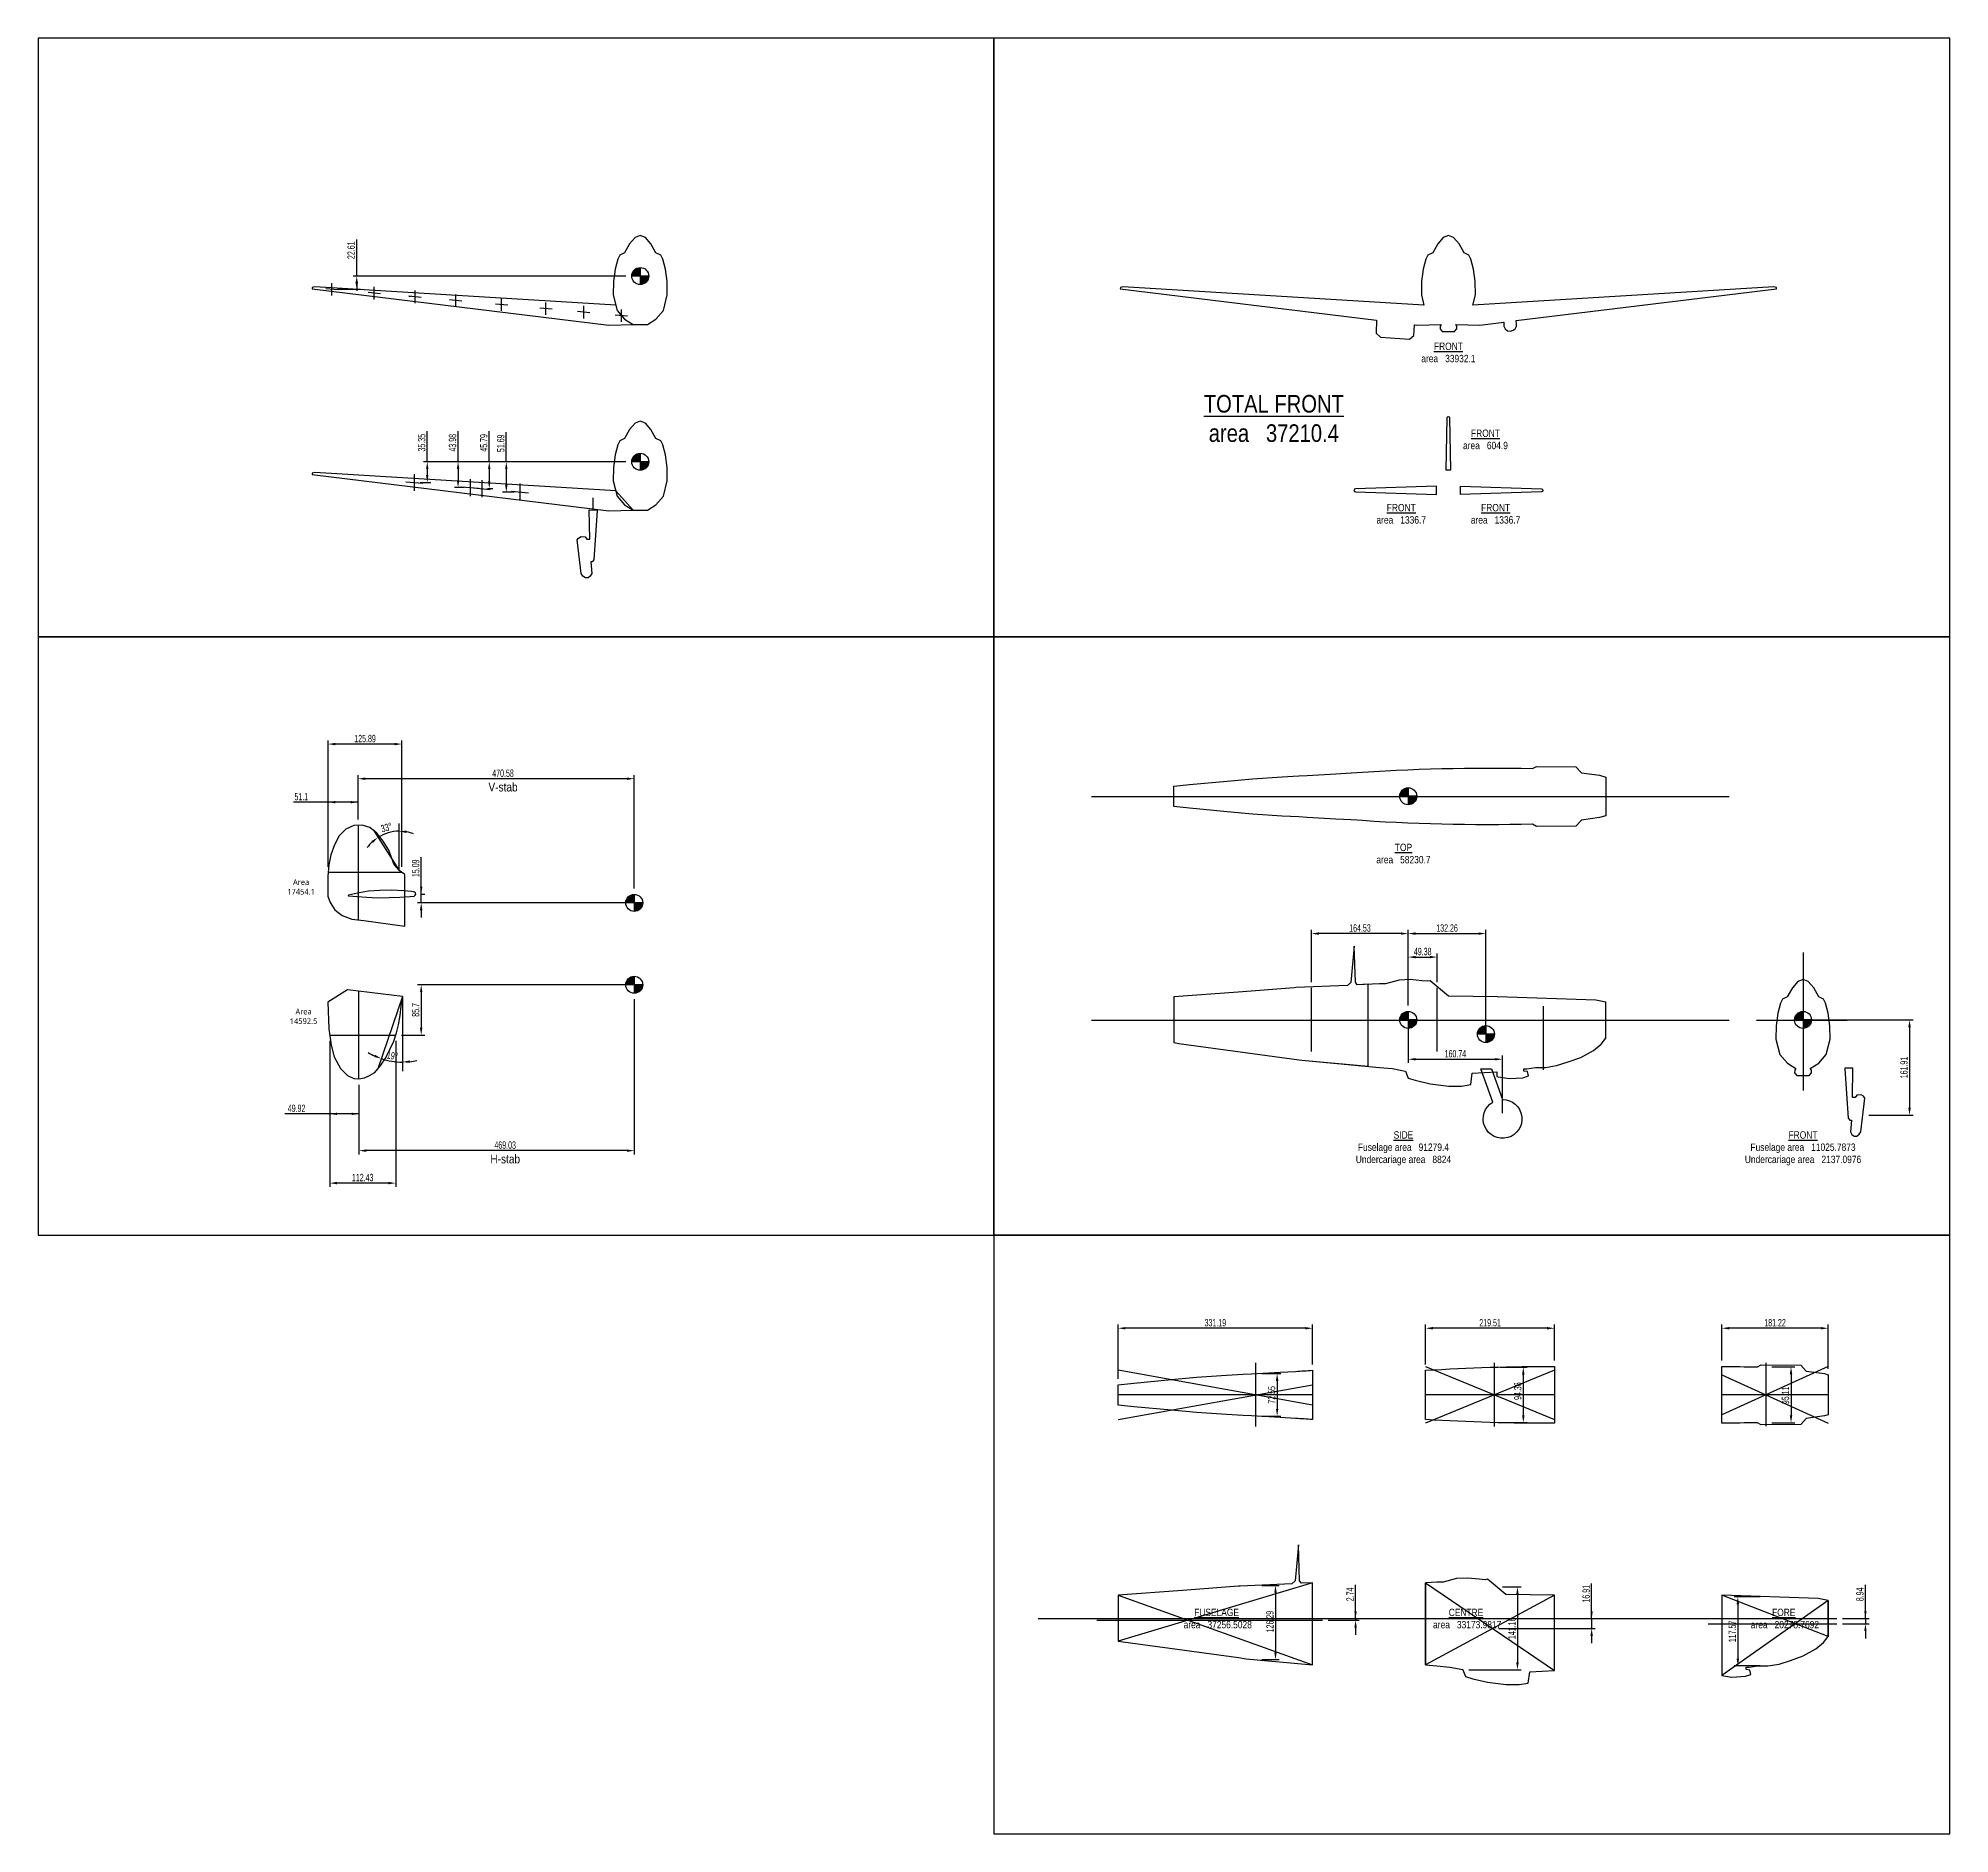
# Model space of a CAD drawing. Header units: centimetres. Extents: x -5325 to 32224, y -11540 to 14619.
# Drawn here: x 5966 to 9223, y -537 to 2521 of the extents above; entities that cross this region are included whole.
import ezdxf

# ---------------------------------------------------------------- set-up
doc = ezdxf.new("R2010")
doc.units = ezdxf.units.CM
doc.header["$PDMODE"] = 3
doc.header["$PDSIZE"] = -5
doc.layers.get('0').update_dxf_attribs({"color": 10})
doc.styles.add('SEACAD_arial_ttf', font='ARIALN.TTF')
doc.styles.get("Standard").update_dxf_attribs({"font": 'ARIALN.TTF', "width": 0.67})
doc.dimstyles.new('ISO-25', dxfattribs={"dimscale": 5, "dimtxt": 2.5, "dimasz": 2.5, "dimexe": 1.25, "dimexo": 2, "dimtad": 1, "dimdsep": 46, "dimtxsty": 'Standard', "dimcen": 2.5, "dimadec": 0, "dimazin": 0, "dimtfac": 1, "dimtmove": 0, "dimatfit": 3, "dimfxl": 1, "dimarcsym": 0})

msp = doc.modelspace()

# ---------------------------------------------------------------- texts
at = {"color": 7, "attachment_point": 5, "style": 'SEACAD_arial_ttf'}
for s, insert, char_height, width in [('{\\LFRONT\\P}area   33932.1', (8368.384, 1985.59), 12.5, 213.51501), ('{\\LTOTAL FRONT\\P}area   37210.4', (8070.93, 1872.988), 30, 309.70526), ('{\\LFRONT\\P}area   604.9', (8431.558, 1837.468), 12.5, 213.51501), ('{\\LFRONT\\P}area   1336.7', (8288.029, 1710.731), 12.5, 213.51501), ('{\\LFRONT\\P}area   1336.7', (8448.74, 1710.731), 12.5, 213.51501), ('{\\LTOP\\P\\larea   58230.7}', (8291.791, 1132.073), 12.5, 213.51501), ('{\\LSIDE\\P\\lFuselage area   91279.4\\PUndercariage area   8824}', (8291.791, 630.127), 12.5, 511.04161), ('{\\LFRONT\\P\\lFuselage area   11025.7873\\PUndercariage area   2137.0976}', (8972.542, 630.127), 12.5, 481.71071), ('{\\LFUSELAGE\\P} area   37256.5028', (7973.408, -170.847), 12.5, 213.51501), ('{\\LCENTRE\\P} area   33173.9817', (8398.404, -170.847), 12.5, 213.51501), ('{\\LFORE\\P} area   20278.7692', (8939.698, -170.847), 12.5, 213.51501)]:
    msp.add_mtext(s, dxfattribs=dict(at, insert=insert, char_height=char_height, width=width))
at = {"color": 1, "char_height": 15, "width": 156.80253, "attachment_point": 8, "style": 'SEACAD_arial_ttf'}
for s, insert in [('V-stab', (6757.672, 1237.669)), ('H-stab', (6761.44, 604.201))]:
    msp.add_mtext(s, dxfattribs=dict(at, insert=insert))
at = {"color": 5, "char_height": 7.5, "width": 58.20539, "attachment_point": 2, "style": 'SEACAD_arial_ttf'}
for s, insert in [('{\\fSegoe UI|b0|i0|c0|p0;\\H1.3x;{\\C256;Area\\P17454.1}}', (6413.689, 1088.258)), ('{\\fSegoe UI|b0|i0|c0|p0;\\H1.3x;{\\C256;Area\\P14592.5}}', (6417.877, 867.842))]:
    msp.add_mtext(s, dxfattribs=dict(at, insert=insert))

# ---------------------------------------------------------------- blocks, each defined once
blk = doc.blocks.new('*D451')
at = {"color": 0, "lineweight": -2}
for p, q in [((6734.2, 1799.4), (6734.2, 1851.3)), ((6966.9, 1799.4), (6728, 1799.4)), ((6734.2, 1786.9), (6734.2, 1766.1)), ((6731.5, 1753.6), (6740.5, 1753.6))]:
    blk.add_line(p, q, dxfattribs=at)
at = {"color": 0}
for points in [[(6736.3, 1786.9), (6732.2, 1786.9), (6734.2, 1799.4)], [(6732.2, 1766.1), (6736.3, 1766.1), (6734.2, 1753.6)]]:
    blk.add_solid(points, dxfattribs=at)
at = {"layer": 'Defpoints', "color": 0}
for p in [(6976.9, 1799.4), (6721.5, 1753.6), (6734.2, 1753.6)]:
    blk.add_point(p, dxfattribs=at)
at = {"color": 0, "insert": (6724.9, 1831.6), "char_height": 12.5, "attachment_point": 5, "rotation": 90}
blk.add_mtext('45.79', dxfattribs=at)
blk = doc.blocks.new('*D452')
at = {"color": 0, "lineweight": -2}
for p, q in [((6763.3, 1799.4), (6763.3, 1849.7)), ((6912.3, 1799.4), (6757, 1799.4)), ((6763.3, 1786.9), (6763.3, 1760.2)), ((6776.5, 1747.7), (6757, 1747.7))]:
    blk.add_line(p, q, dxfattribs=at)
at = {"color": 0}
for points in [[(6765.4, 1786.9), (6761.2, 1786.9), (6763.3, 1799.4)], [(6761.2, 1760.2), (6765.4, 1760.2), (6763.3, 1747.7)]]:
    blk.add_solid(points, dxfattribs=at)
at = {"layer": 'Defpoints', "color": 0}
for p in [(6922.3, 1799.4), (6763.3, 1747.7), (6786.5, 1747.7)]:
    blk.add_point(p, dxfattribs=at)
at = {"color": 0, "insert": (6753.9, 1830.8), "char_height": 12.5, "attachment_point": 5, "rotation": 90}
blk.add_mtext('51.69', dxfattribs=at)
blk = doc.blocks.new('*D453')
at = {"color": 0, "lineweight": -2}
for p, q in [((6681.1, 1799.4), (6681.1, 1851.7)), ((6907.3, 1799.4), (6674.9, 1799.4)), ((6681.1, 1786.9), (6681.1, 1768)), ((6691.5, 1755.5), (6674.9, 1755.5))]:
    blk.add_line(p, q, dxfattribs=at)
at = {"color": 0}
for points in [[(6683.2, 1786.9), (6679, 1786.9), (6681.1, 1799.4)], [(6679, 1768), (6683.2, 1768), (6681.1, 1755.5)]]:
    blk.add_solid(points, dxfattribs=at)
at = {"layer": 'Defpoints', "color": 0}
for p in [(6917.3, 1799.4), (6681.1, 1755.5), (6701.5, 1755.5)]:
    blk.add_point(p, dxfattribs=at)
at = {"color": 0, "insert": (6671.7, 1831.8), "char_height": 12.5, "attachment_point": 5, "rotation": 90}
blk.add_mtext('43.98', dxfattribs=at)
blk = doc.blocks.new('*D454')
at = {"color": 0, "lineweight": -2}
for p, q in [((6628.6, 1799.4), (6628.6, 1851.7)), ((6861.2, 1799.4), (6622.3, 1799.4)), ((6616.5, 1764.1), (6634.8, 1764.1)), ((6628.6, 1786.9), (6628.6, 1776.6))]:
    blk.add_line(p, q, dxfattribs=at)
at = {"color": 0}
for points in [[(6630.6, 1786.9), (6626.5, 1786.9), (6628.6, 1799.4)], [(6626.5, 1776.6), (6630.6, 1776.6), (6628.6, 1764.1)]]:
    blk.add_solid(points, dxfattribs=at)
at = {"layer": 'Defpoints', "color": 0}
for p in [(6871.2, 1799.4), (6606.5, 1764.1), (6628.6, 1764.1)]:
    blk.add_point(p, dxfattribs=at)
at = {"color": 0, "insert": (6619.2, 1831.8), "char_height": 12.5, "attachment_point": 5, "rotation": 90}
blk.add_mtext('35.35', dxfattribs=at)
blk = doc.blocks.new('*D483')
at = {"color": 0, "lineweight": -2}
for p, q in [((8135.4, 913.2), (8135.4, 1002.1)), ((8287.4, 995.8), (8147.9, 995.8)), ((8299.9, 873.1), (8299.9, 1002.1))]:
    blk.add_line(p, q, dxfattribs=at)
at = {"color": 0}
for points in [[(8147.9, 997.9), (8147.9, 993.7), (8135.4, 995.8)], [(8287.4, 993.7), (8287.4, 997.9), (8299.9, 995.8)]]:
    blk.add_solid(points, dxfattribs=at)
at = {"layer": 'Defpoints', "color": 0}
for p in [(8135.4, 995.8), (8135.4, 903.2), (8299.9, 863.1)]:
    blk.add_point(p, dxfattribs=at)
at = {"color": 0, "insert": (8217.7, 1005.2), "char_height": 12.5, "attachment_point": 5}
blk.add_mtext('164.53', dxfattribs=at)
blk = doc.blocks.new('*D484')
at = {"color": 0, "lineweight": -2}
for p, q in [((8299.9, 873.1), (8299.9, 962.1)), ((8312.4, 955.8), (8336.8, 955.8)), ((8349.3, 913.2), (8349.3, 962.1))]:
    blk.add_line(p, q, dxfattribs=at)
at = {"color": 0}
for points in [[(8312.4, 957.9), (8312.4, 953.7), (8299.9, 955.8)], [(8336.8, 953.7), (8336.8, 957.9), (8349.3, 955.8)]]:
    blk.add_solid(points, dxfattribs=at)
at = {"layer": 'Defpoints', "color": 0}
for p in [(8349.3, 955.8), (8349.3, 903.2), (8299.9, 863.1)]:
    blk.add_point(p, dxfattribs=at)
at = {"color": 0, "insert": (8324.6, 965.2), "char_height": 12.5, "attachment_point": 5}
blk.add_mtext('49.38', dxfattribs=at)
blk = doc.blocks.new('*D485')
at = {"color": 0, "lineweight": -2}
for p, q in [((8299.9, 873.1), (8299.9, 1002.1)), ((8312.4, 995.8), (8419.7, 995.8)), ((8432.2, 834.7), (8432.2, 1002.1))]:
    blk.add_line(p, q, dxfattribs=at)
at = {"color": 0}
for points in [[(8312.4, 997.9), (8312.4, 993.7), (8299.9, 995.8)], [(8419.7, 993.7), (8419.7, 997.9), (8432.2, 995.8)]]:
    blk.add_solid(points, dxfattribs=at)
at = {"layer": 'Defpoints', "color": 0}
for p in [(8432.2, 995.8), (8299.9, 863.1), (8432.2, 824.7)]:
    blk.add_point(p, dxfattribs=at)
at = {"color": 0, "insert": (8366.1, 1005.2), "char_height": 12.5, "attachment_point": 5}
blk.add_mtext('132.26', dxfattribs=at)
blk = doc.blocks.new('*D486')
at = {"color": 0, "lineweight": -2}
for p, q in [((8299.9, 838.7), (8299.9, 775.5)), ((8312.4, 781.8), (8448.2, 781.8)), ((8460.7, 690.1), (8460.7, 788))]:
    blk.add_line(p, q, dxfattribs=at)
at = {"color": 0}
for points in [[(8312.4, 783.8), (8312.4, 779.7), (8299.9, 781.8)], [(8448.2, 779.7), (8448.2, 783.8), (8460.7, 781.8)]]:
    blk.add_solid(points, dxfattribs=at)
at = {"layer": 'Defpoints', "color": 0}
for p in [(8299.9, 848.7), (8460.7, 781.8), (8460.7, 680.1)]:
    blk.add_point(p, dxfattribs=at)
at = {"color": 0, "insert": (8380.3, 791.1), "char_height": 12.5, "attachment_point": 5}
blk.add_mtext('160.74', dxfattribs=at)
blk = doc.blocks.new('*D487')
at = {"color": 0, "lineweight": -2}
for p, q in [((6508.4, 2115.7), (6508.4, 2177.7)), ((6476.2, 2093.1), (6514.7, 2093.1)), ((6966.9, 2115.7), (6502.2, 2115.7)), ((6508.4, 2103.2), (6508.4, 2105.6)), ((6508.4, 2103.2), (6508.4, 2090.7))]:
    blk.add_line(p, q, dxfattribs=at)
at = {"color": 0}
for points in [[(6510.5, 2103.2), (6506.3, 2103.2), (6508.4, 2115.7)], [(6506.3, 2105.6), (6510.5, 2105.6), (6508.4, 2093.1)]]:
    blk.add_solid(points, dxfattribs=at)
at = {"layer": 'Defpoints', "color": 0}
for p in [(6466.2, 2093.1), (6508.4, 2093.1), (6976.9, 2115.7)]:
    blk.add_point(p, dxfattribs=at)
at = {"color": 0, "insert": (6499, 2159.6), "char_height": 12.5, "attachment_point": 5, "rotation": 90}
blk.add_mtext('22.61', dxfattribs=at)
blk = doc.blocks.new('*D488')
at = {"color": 0, "lineweight": -2}
for p, q in [((6510.7, 1190.2), (6510.7, 1265.8)), ((6968.8, 1259.6), (6523.2, 1259.6)), ((6981.3, 1072.5), (6981.3, 1265.8))]:
    blk.add_line(p, q, dxfattribs=at)
at = {"color": 0}
for points in [[(6523.2, 1261.6), (6523.2, 1257.5), (6510.7, 1259.6)], [(6968.8, 1257.5), (6968.8, 1261.6), (6981.3, 1259.6)]]:
    blk.add_solid(points, dxfattribs=at)
at = {"layer": 'Defpoints', "color": 0}
for p in [(6510.7, 1259.6), (6510.7, 1180.2), (6981.3, 1062.5)]:
    blk.add_point(p, dxfattribs=at)
at = {"color": 0, "insert": (6757.7, 1268.9), "char_height": 12.5, "attachment_point": 5}
blk.add_mtext('470.58', dxfattribs=at)
blk = doc.blocks.new('*D489')
at = {"color": 0, "lineweight": -2}
for p, q in [((6981.3, 884.2), (6981.3, 619.8)), ((6512.3, 738.3), (6512.3, 619.8)), ((6968.8, 626.1), (6524.8, 626.1))]:
    blk.add_line(p, q, dxfattribs=at)
at = {"color": 0}
for points in [[(6524.8, 628.2), (6524.8, 624), (6512.3, 626.1)], [(6968.8, 624), (6968.8, 628.2), (6981.3, 626.1)]]:
    blk.add_solid(points, dxfattribs=at)
at = {"layer": 'Defpoints', "color": 0}
for p in [(6981.3, 894.2), (6512.3, 748.3), (6512.3, 626.1)]:
    blk.add_point(p, dxfattribs=at)
at = {"color": 0, "insert": (6761.4, 635.5), "char_height": 12.5, "attachment_point": 5}
blk.add_mtext('469.03', dxfattribs=at)
blk = doc.blocks.new('*D490')
at = {"color": 0, "lineweight": -2}
for p, q in [((6459.6, 1109.7), (6459.6, 1324.8)), ((6573, 1318.6), (6472.1, 1318.6)), ((6585.5, 1109.7), (6585.5, 1324.8))]:
    blk.add_line(p, q, dxfattribs=at)
at = {"color": 0}
for points in [[(6472.1, 1320.6), (6472.1, 1316.5), (6459.6, 1318.6)], [(6573, 1316.5), (6573, 1320.6), (6585.5, 1318.6)]]:
    blk.add_solid(points, dxfattribs=at)
at = {"layer": 'Defpoints', "color": 0}
for p in [(6459.6, 1318.6), (6459.6, 1099.7), (6585.5, 1099.7)]:
    blk.add_point(p, dxfattribs=at)
at = {"color": 0, "insert": (6522.6, 1327.9), "char_height": 12.5, "attachment_point": 5}
blk.add_mtext('125.89', dxfattribs=at)
blk = doc.blocks.new('*D491')
at = {"color": 0, "lineweight": -2}
for p, q in [((6462.4, 812.9), (6462.4, 564.5)), ((6574.8, 812.9), (6574.8, 564.5)), ((6562.3, 570.8), (6474.9, 570.8))]:
    blk.add_line(p, q, dxfattribs=at)
at = {"color": 0}
for points in [[(6474.9, 572.9), (6474.9, 568.7), (6462.4, 570.8)], [(6562.3, 568.7), (6562.3, 572.9), (6574.8, 570.8)]]:
    blk.add_solid(points, dxfattribs=at)
at = {"layer": 'Defpoints', "color": 0}
for p in [(6462.4, 822.9), (6574.8, 822.9), (6462.4, 570.8)]:
    blk.add_point(p, dxfattribs=at)
at = {"color": 0, "insert": (6518.6, 580.2), "char_height": 12.5, "attachment_point": 5}
blk.add_mtext('112.43', dxfattribs=at)
blk = doc.blocks.new('*D492')
at = {"color": 0, "lineweight": -2}
for p, q in [((6971.3, 908.6), (6612.1, 908.6)), ((6618.3, 896.1), (6618.3, 835.4)), ((6584.8, 822.9), (6624.6, 822.9))]:
    blk.add_line(p, q, dxfattribs=at)
at = {"color": 0}
for points in [[(6620.4, 896.1), (6616.2, 896.1), (6618.3, 908.6)], [(6616.2, 835.4), (6620.4, 835.4), (6618.3, 822.9)]]:
    blk.add_solid(points, dxfattribs=at)
at = {"layer": 'Defpoints', "color": 0}
for p in [(6981.3, 908.6), (6574.8, 822.9), (6618.3, 822.9)]:
    blk.add_point(p, dxfattribs=at)
at = {"color": 0, "insert": (6608.9, 865.8), "char_height": 12.5, "attachment_point": 5, "rotation": 90}
blk.add_mtext('85.7', dxfattribs=at)
blk = doc.blocks.new('*D493')
at = {"color": 0, "lineweight": -2}
for p, q in [((6618.3, 1048.1), (6618.3, 1125.9)), ((6618.3, 1075.7), (6618.3, 1088.2)), ((6971.3, 1048.1), (6612.1, 1048.1)), ((6618.3, 1048.1), (6618.3, 1063.2)), ((6618.9, 1063.2), (6624.6, 1063.2)), ((6618.3, 1035.6), (6618.3, 1023.1))]:
    blk.add_line(p, q, dxfattribs=at)
at = {"color": 0}
for points in [[(6616.2, 1075.7), (6620.4, 1075.7), (6618.3, 1063.2)], [(6620.4, 1035.6), (6616.2, 1035.6), (6618.3, 1048.1)]]:
    blk.add_solid(points, dxfattribs=at)
at = {"layer": 'Defpoints', "color": 0}
for p in [(6608.9, 1063.2), (6618.3, 1063.2), (6981.3, 1048.1)]:
    blk.add_point(p, dxfattribs=at)
at = {"color": 0, "insert": (6608.9, 1107), "char_height": 12.5, "attachment_point": 5, "rotation": 90}
blk.add_mtext('15.09', dxfattribs=at)
blk = doc.blocks.new('*D494')
at = {"color": 0, "lineweight": -2}
for p, q in [((7805.7, 237.3), (7805.7, 329.8)), ((8136.9, 262), (8136.9, 329.8)), ((8124.4, 323.6), (7818.2, 323.6))]:
    blk.add_line(p, q, dxfattribs=at)
at = {"color": 0}
for points in [[(7818.2, 325.7), (7818.2, 321.5), (7805.7, 323.6)], [(8124.4, 321.5), (8124.4, 325.7), (8136.9, 323.6)]]:
    blk.add_solid(points, dxfattribs=at)
at = {"layer": 'Defpoints', "color": 0}
for p in [(7805.7, 323.6), (8136.9, 252), (7805.7, 227.3)]:
    blk.add_point(p, dxfattribs=at)
at = {"color": 0, "insert": (7971.3, 333), "char_height": 12.5, "attachment_point": 5}
blk.add_mtext('331.19', dxfattribs=at)
blk = doc.blocks.new('*D495')
at = {"color": 0, "lineweight": -2}
for p, q in [((8050.5, 246.4), (8082.8, 246.4)), ((8076.6, 233.9), (8076.6, 186.3)), ((8050.5, 173.8), (8082.8, 173.8))]:
    blk.add_line(p, q, dxfattribs=at)
at = {"color": 0}
for points in [[(8078.7, 233.9), (8074.5, 233.9), (8076.6, 246.4)], [(8074.5, 186.3), (8078.7, 186.3), (8076.6, 173.8)]]:
    blk.add_solid(points, dxfattribs=at)
at = {"layer": 'Defpoints', "color": 0}
for p in [(8040.5, 246.4), (8040.5, 173.8), (8076.6, 173.8)]:
    blk.add_point(p, dxfattribs=at)
at = {"color": 0, "insert": (8067.2, 210.1), "char_height": 12.5, "attachment_point": 5, "rotation": 90}
blk.add_mtext('72.55', dxfattribs=at)
blk = doc.blocks.new('*D496')
at = {"color": 0, "lineweight": -2}
for p, q in [((8050.5, -114.5), (8080, -114.5)), ((8073.8, -127), (8073.8, -228.3)), ((8050.5, -240.8), (8080, -240.8))]:
    blk.add_line(p, q, dxfattribs=at)
at = {"color": 0}
for points in [[(8075.9, -127), (8071.7, -127), (8073.8, -114.5)], [(8071.7, -228.3), (8075.9, -228.3), (8073.8, -240.8)]]:
    blk.add_solid(points, dxfattribs=at)
at = {"layer": 'Defpoints', "color": 0}
for p in [(8040.5, -114.5), (8040.5, -240.8), (8073.8, -240.8)]:
    blk.add_point(p, dxfattribs=at)
at = {"color": 0, "insert": (8064.4, -176), "char_height": 12.5, "attachment_point": 5, "rotation": 90}
blk.add_mtext('126.29', dxfattribs=at)
blk = doc.blocks.new('*D497')
at = {"color": 0, "lineweight": -2}
for p, q in [((8329.6, 262), (8329.6, 329.8)), ((8549.1, 268.4), (8549.1, 329.8)), ((8536.6, 323.6), (8342.1, 323.6))]:
    blk.add_line(p, q, dxfattribs=at)
at = {"color": 0}
for points in [[(8342.1, 325.7), (8342.1, 321.5), (8329.6, 323.6)], [(8536.6, 321.5), (8536.6, 325.7), (8549.1, 323.6)]]:
    blk.add_solid(points, dxfattribs=at)
at = {"layer": 'Defpoints', "color": 0}
for p in [(8329.6, 323.6), (8329.6, 252), (8549.1, 258.4)]:
    blk.add_point(p, dxfattribs=at)
at = {"color": 0, "insert": (8439.4, 333), "char_height": 12.5, "attachment_point": 5}
blk.add_mtext('219.51', dxfattribs=at)
blk = doc.blocks.new('*D498')
at = {"color": 0, "lineweight": -2}
for p, q in [((8457.2, 257.3), (8502.3, 257.3)), ((8496, 244.8), (8496, 175.4)), ((8457.2, 162.9), (8502.3, 162.9))]:
    blk.add_line(p, q, dxfattribs=at)
at = {"color": 0}
for points in [[(8498.1, 244.8), (8493.9, 244.8), (8496, 257.3)], [(8493.9, 175.4), (8498.1, 175.4), (8496, 162.9)]]:
    blk.add_solid(points, dxfattribs=at)
at = {"layer": 'Defpoints', "color": 0}
for p in [(8447.2, 257.3), (8447.2, 162.9), (8496, 162.9)]:
    blk.add_point(p, dxfattribs=at)
at = {"color": 0, "insert": (8486.6, 216.5), "char_height": 12.5, "attachment_point": 5, "rotation": 90}
blk.add_mtext('94.36', dxfattribs=at)
blk = doc.blocks.new('*D499')
at = {"color": 0, "lineweight": -2}
for p, q in [((8460.8, -117), (8492.3, -117)), ((8486, -129.5), (8486, -245.6)), ((8402.9, -258.1), (8492.3, -258.1))]:
    blk.add_line(p, q, dxfattribs=at)
at = {"color": 0}
for points in [[(8488.1, -129.5), (8483.9, -129.5), (8486, -117)], [(8483.9, -245.6), (8488.1, -245.6), (8486, -258.1)]]:
    blk.add_solid(points, dxfattribs=at)
at = {"layer": 'Defpoints', "color": 0}
for p in [(8450.8, -117), (8392.9, -258.1), (8486, -258.1)]:
    blk.add_point(p, dxfattribs=at)
at = {"color": 0, "insert": (8476.6, -187.5), "char_height": 12.5, "attachment_point": 5, "rotation": 90}
blk.add_mtext('141.16', dxfattribs=at)
blk = doc.blocks.new('*D500')
at = {"color": 0, "lineweight": -2}
for p, q in [((8834.3, 268.5), (8834.3, 329.8)), ((9015.5, 254.5), (9015.5, 329.8)), ((9003, 323.6), (8846.8, 323.6))]:
    blk.add_line(p, q, dxfattribs=at)
at = {"color": 0}
for points in [[(8846.8, 325.7), (8846.8, 321.5), (8834.3, 323.6)], [(9003, 321.5), (9003, 325.7), (9015.5, 323.6)]]:
    blk.add_solid(points, dxfattribs=at)
at = {"layer": 'Defpoints', "color": 0}
for p in [(8834.3, 323.6), (8834.3, 258.5), (9015.5, 244.5)]:
    blk.add_point(p, dxfattribs=at)
at = {"color": 0, "insert": (8924.9, 333), "char_height": 12.5, "attachment_point": 5}
blk.add_mtext('181.22', dxfattribs=at)
blk = doc.blocks.new('*D501')
at = {"color": 0, "lineweight": -2}
for p, q in [((8919.5, 257.8), (8958.4, 257.8)), ((8952.1, 245.3), (8952.1, 175.2)), ((8919.5, 162.7), (8958.4, 162.7))]:
    blk.add_line(p, q, dxfattribs=at)
at = {"color": 0}
for points in [[(8954.2, 245.3), (8950, 245.3), (8952.1, 257.8)], [(8950, 175.2), (8954.2, 175.2), (8952.1, 162.7)]]:
    blk.add_solid(points, dxfattribs=at)
at = {"layer": 'Defpoints', "color": 0}
for p in [(8909.5, 257.8), (8909.5, 162.7), (8952.1, 162.7)]:
    blk.add_point(p, dxfattribs=at)
at = {"color": 0, "insert": (8942.7, 209.3), "char_height": 12.5, "attachment_point": 5, "rotation": 90}
blk.add_mtext('95.11', dxfattribs=at)
blk = doc.blocks.new('*D502')
at = {"color": 0, "lineweight": -2}
for p, q in [((8899.5, -133.9), (8855.2, -133.9)), ((8861.5, -146.4), (8861.5, -239)), ((8899.5, -251.5), (8855.2, -251.5))]:
    blk.add_line(p, q, dxfattribs=at)
at = {"color": 0}
for points in [[(8863.6, -146.4), (8859.4, -146.4), (8861.5, -133.9)], [(8859.4, -239), (8863.6, -239), (8861.5, -251.5)]]:
    blk.add_solid(points, dxfattribs=at)
at = {"layer": 'Defpoints', "color": 0}
for p in [(8909.5, -133.9), (8861.5, -251.5), (8909.5, -251.5)]:
    blk.add_point(p, dxfattribs=at)
at = {"color": 0, "insert": (8852.1, -192.8), "char_height": 12.5, "attachment_point": 5, "rotation": 90}
blk.add_mtext('117.57', dxfattribs=at)
blk = doc.blocks.new('*D503')
at = {"color": 0, "lineweight": -2}
for p, q in [((8210.2, -170.8), (8210.2, -113.6)), ((8210.2, -158.3), (8210.2, -145.8)), ((8146.9, -170.8), (8216.5, -170.8)), ((8163.6, -173.6), (8216.5, -173.6)), ((8210.2, -170.8), (8210.2, -173.6)), ((8210.2, -186.1), (8210.2, -198.6))]:
    blk.add_line(p, q, dxfattribs=at)
at = {"color": 0}
for points in [[(8208.1, -158.3), (8212.3, -158.3), (8210.2, -170.8)], [(8212.3, -186.1), (8208.1, -186.1), (8210.2, -173.6)]]:
    blk.add_solid(points, dxfattribs=at)
at = {"layer": 'Defpoints', "color": 0}
for p in [(8136.9, -170.8), (8153.6, -173.6), (8210.2, -173.6)]:
    blk.add_point(p, dxfattribs=at)
at = {"color": 0, "insert": (8200.8, -129.7), "char_height": 12.5, "attachment_point": 5, "rotation": 90}
blk.add_mtext('2.74', dxfattribs=at)
blk = doc.blocks.new('*D504')
at = {"color": 0, "lineweight": -2}
for p, q in [((8612.4, -170.8), (8612.4, -111.3)), ((8612.4, -158.3), (8612.4, -145.8)), ((8454.4, -187.8), (8618.7, -187.8)), ((8549.1, -170.8), (8618.7, -170.8)), ((8612.4, -170.8), (8612.4, -187.8)), ((8612.4, -200.3), (8612.4, -212.8))]:
    blk.add_line(p, q, dxfattribs=at)
at = {"color": 0}
for points in [[(8610.3, -158.3), (8614.5, -158.3), (8612.4, -170.8)], [(8614.5, -200.3), (8610.3, -200.3), (8612.4, -187.8)]]:
    blk.add_solid(points, dxfattribs=at)
at = {"layer": 'Defpoints', "color": 0}
for p in [(8444.4, -187.8), (8539.1, -170.8), (8612.4, -187.8)]:
    blk.add_point(p, dxfattribs=at)
at = {"color": 0, "insert": (8603.1, -128.6), "char_height": 12.5, "attachment_point": 5, "rotation": 90}
blk.add_mtext('16.91', dxfattribs=at)
blk = doc.blocks.new('*D505')
at = {"color": 0, "lineweight": -2}
for p, q in [((9078.9, -170.8), (9078.9, -113.6)), ((9078.9, -158.3), (9078.9, -145.8)), ((9039.9, -170.8), (9085.1, -170.8)), ((9039.9, -179.8), (9085.1, -179.8)), ((9078.9, -170.8), (9078.9, -179.8)), ((9078.9, -192.3), (9078.9, -204.8))]:
    blk.add_line(p, q, dxfattribs=at)
at = {"color": 0}
for points in [[(9076.8, -158.3), (9080.9, -158.3), (9078.9, -170.8)], [(9080.9, -192.3), (9076.8, -192.3), (9078.9, -179.8)]]:
    blk.add_solid(points, dxfattribs=at)
at = {"layer": 'Defpoints', "color": 0}
for p in [(9029.9, -170.8), (9029.9, -179.8), (9078.9, -179.8)]:
    blk.add_point(p, dxfattribs=at)
at = {"color": 0, "insert": (9069.5, -129.7), "char_height": 12.5, "attachment_point": 5, "rotation": 90}
blk.add_mtext('8.94', dxfattribs=at)
blk = doc.blocks.new('*D508')
at = {"color": 0, "lineweight": -2}
for p, q in [((8982.5, 848.7), (9160.2, 848.7)), ((9154, 836.2), (9154, 699.3)), ((9084.7, 686.8), (9160.2, 686.8))]:
    blk.add_line(p, q, dxfattribs=at)
at = {"color": 0}
for points in [[(9156.1, 836.2), (9151.9, 836.2), (9154, 848.7)], [(9151.9, 699.3), (9156.1, 699.3), (9154, 686.8)]]:
    blk.add_solid(points, dxfattribs=at)
at = {"layer": 'Defpoints', "color": 0}
for p in [(8972.5, 848.7), (9074.7, 686.8), (9154, 686.8)]:
    blk.add_point(p, dxfattribs=at)
at = {"color": 0, "insert": (9144.6, 767.7), "char_height": 12.5, "attachment_point": 5, "rotation": 90}
blk.add_mtext('161.91', dxfattribs=at)
blk = doc.blocks.new('*D524')
at = {"color": 0, "lineweight": -2}
for start, end in [(238.4345, 244.8465), (251.2584, 270), (276.412, 282.8239)]:
    blk.add_arc((6586.2, 888.7), 111.8, start, end, dxfattribs=at)
at = {"color": 0}
for points in [[(6537.9, 785.7), (6539.5, 789.5), (6550.3, 782.9)], [(6598.5, 779.8), (6598.8, 775.6), (6586.2, 777)]]:
    blk.add_solid(points, dxfattribs=at)
at = {"layer": 'Defpoints', "color": 0}
for p in [(6586.2, 888.7), (6586.2, 888.7), (6544.4, 765.7), (6562, 779.6), (6586.2, 761.5)]:
    blk.add_point(p, dxfattribs=at)
at = {"color": 0, "insert": (6569.5, 787.7), "char_height": 12.5, "attachment_point": 5, "rotation": 350.6292}
blk.add_mtext('19%%d', dxfattribs=at)
blk = doc.blocks.new('*D525')
at = {"color": 0, "lineweight": -2}
for start, end in [(133.3809, 144.0486), (90, 122.7132), (68.6645, 79.3323)]:
    blk.add_arc((6580.9, 1103), 67.2, start, end, dxfattribs=at)
at = {"color": 0}
for points in [[(6536, 1150.2), (6533.4, 1153.5), (6544.6, 1159.5)], [(6593.5, 1171.1), (6593.2, 1167), (6580.9, 1170.2)]]:
    blk.add_solid(points, dxfattribs=at)
at = {"layer": 'Defpoints', "color": 0}
for p in [(6580.9, 1183.1), (6536.8, 1171.7), (6568.2, 1169), (6580.9, 1103), (6580.9, 1103)]:
    blk.add_point(p, dxfattribs=at)
at = {"color": 0, "insert": (6559.3, 1176.5), "char_height": 12.5, "attachment_point": 5, "rotation": 16.3566}
blk.add_mtext('33%%d', dxfattribs=at)
blk = doc.blocks.new('*D535')
at = {"color": 0, "lineweight": -2}
for p, q in [((6510.7, 1219.6), (6400.7, 1219.6)), ((6459.6, 1109.7), (6459.6, 1225.9)), ((6498.2, 1219.6), (6472.1, 1219.6)), ((6510.7, 1190.2), (6510.7, 1225.9))]:
    blk.add_line(p, q, dxfattribs=at)
at = {"color": 0}
for points in [[(6472.1, 1221.7), (6472.1, 1217.6), (6459.6, 1219.6)], [(6498.2, 1217.6), (6498.2, 1221.7), (6510.7, 1219.6)]]:
    blk.add_solid(points, dxfattribs=at)
at = {"layer": 'Defpoints', "color": 0}
for p in [(6459.6, 1219.6), (6510.7, 1180.2), (6459.6, 1099.7)]:
    blk.add_point(p, dxfattribs=at)
at = {"color": 0, "insert": (6414, 1229), "char_height": 12.5, "attachment_point": 5}
blk.add_mtext('51.1', dxfattribs=at)
blk = doc.blocks.new('*D536')
at = {"color": 0, "lineweight": -2}
for p, q in [((6462.4, 812.9), (6462.4, 682.5)), ((6512.3, 728.3), (6512.3, 682.5)), ((6512.3, 688.7), (6386.1, 688.7)), ((6499.8, 688.7), (6474.9, 688.7))]:
    blk.add_line(p, q, dxfattribs=at)
at = {"color": 0}
for points in [[(6474.9, 690.8), (6474.9, 686.7), (6462.4, 688.7)], [(6499.8, 686.7), (6499.8, 690.8), (6512.3, 688.7)]]:
    blk.add_solid(points, dxfattribs=at)
at = {"layer": 'Defpoints', "color": 0}
for p in [(6462.4, 822.9), (6512.3, 738.3), (6462.4, 688.7)]:
    blk.add_point(p, dxfattribs=at)
at = {"color": 0, "insert": (6406, 698.1), "char_height": 12.5, "attachment_point": 5}
blk.add_mtext('49.92', dxfattribs=at)

# ---------------------------------------------------------------- dimensions: what is measured, and where the dimension line sits
at = {"color": 5}
for base, p1, p2, angle, picture, middle in [((6508.425, 2093.136), (6976.909, 2115.748), (6466.239, 2093.136), 90, '*D487', (6508.425, 2159.608)), ((6628.552, 1764.09), (6871.226, 1799.44), (6606.525, 1764.09), 90, '*D454', (6628.552, 1831.815)), ((6681.125, 1755.464), (6917.273, 1799.44), (6701.525, 1755.464), 90, '*D453', (6681.125, 1831.815)), ((6734.236, 1753.648), (6976.909, 1799.44), (6721.525, 1753.648), 90, '*D451', (6734.236, 1831.597)), ((6763.298, 1747.746), (6922.253, 1799.44), (6786.525, 1747.746), 90, '*D452', (6763.298, 1830.799)), ((8432.19, 995.821), (8299.93, 863.135), (8432.19, 824.683), 180, '*D485', (8366.06, 995.821)), ((8349.314, 955.807), (8299.93, 863.135), (8349.314, 903.188), 180, '*D484', (8324.622, 955.807)), ((6618.324, 822.935), (6981.297, 908.631), (6574.783, 822.935), 90, '*D492', (6618.324, 865.783)), ((9153.989, 686.772), (8972.542, 848.683), (9074.663, 686.772), 90, '*D508', (9153.989, 767.728)), ((8076.588, 173.815), (8040.475, 246.364), (8040.475, 173.815), 90, '*D495', (8076.588, 210.103)), ((8496.009, 162.911), (8447.2, 257.269), (8447.2, 162.911), 90, '*D498', (8496.009, 216.466)), ((8952.125, 162.68), (8909.479, 257.788), (8909.479, 162.68), 90, '*D501', (8952.125, 209.306)), ((8073.797, -240.766), (8040.475, -114.476), (8040.475, -240.766), 90, '*D496', (8073.797, -176.035)), ((8210.206, -173.591), (8136.891, -170.847), (8153.588, -173.591), 90, '*D503', (8210.206, -129.742)), ((8486.022, -258.13), (8450.752, -116.97), (8392.871, -258.13), 90, '*D499', (8486.022, -187.55)), ((8612.43, -187.757), (8539.116, -170.847), (8444.395, -187.757), 90, '*D504', (8612.43, -128.558)), ((9078.864, -179.791), (9029.891, -170.847), (9029.891, -179.791), 90, '*D505', (9078.864, -129.742)), ((8861.493, -251.456), (8909.479, -133.886), (8909.479, -251.456), 90, '*D502', (8861.493, -192.788))]:
    dim = msp.add_linear_dim(base=base, p1=p1, p2=p2, angle=angle, dimstyle='ISO-25', dxfattribs=at)
    dim.commit()
    dim.dimension.update_dxf_attribs({"geometry": picture, "text_midpoint": middle, "dimtype": 160})
at = {"color": 1}
for base, p1, p2, picture, middle in [((6459.615, 1318.566), (6585.508, 1099.692), (6459.615, 1099.692), '*D490', (6522.562, 1318.566)), ((6510.72, 1259.563), (6981.297, 1062.523), (6510.72, 1180.2), '*D488', (6757.672, 1259.563)), ((6459.6153, 1219.6417), (6510.7201, 1180.1998), (6459.6153, 1099.692), '*D535', (6414.0142, 1219.6417)), ((8135.402, 995.821), (8299.93, 863.135), (8135.402, 903.188), '*D483', (8217.666, 995.821)), ((6512.27, 626.095), (6981.297, 894.18), (6512.27, 748.332), '*D489', (6761.44, 626.095)), ((6462.351, 688.734), (6512.27, 738.332), (6462.351, 822.935), '*D536', (6405.96, 688.734)), ((6462.351, 570.783), (6574.783, 822.935), (6462.351, 822.935), '*D491', (6518.567, 570.783)), ((7805.699, 323.576), (8136.891, 252.026), (7805.699, 227.312), '*D494', (7971.295, 323.576)), ((8329.602, 323.576), (8549.116, 258.388), (8329.602, 252.026), '*D497', (8439.359, 323.576)), ((8834.329, 323.576), (9015.55, 244.453), (8834.329, 258.533), '*D500', (8924.939, 323.576))]:
    dim = msp.add_linear_dim(base=base, p1=p1, p2=p2, dimstyle='ISO-25', dxfattribs=at)
    dim.commit()
    dim.dimension.update_dxf_attribs({"geometry": picture, "text_midpoint": middle, "dimtype": 160})
at = {"color": 3}
for base, line1, line2, picture, middle in [((6568.185, 1168.984), ((6536.762, 1171.688), (6580.904, 1102.964)), ((6580.904, 1102.964), (6580.904, 1183.074)), '*D525', (6559.33, 1176.473)), ((6562.003, 779.634), ((6586.181, 888.743), (6586.181, 761.523)), ((6586.181, 888.743), (6544.429, 765.686)), '*D524', (6569.511, 787.729))]:
    dim = msp.add_angular_dim_2l(base=base, line1=line1, line2=line2, dimstyle='ISO-25', dxfattribs=at)
    dim.commit()
    dim.dimension.update_dxf_attribs({"geometry": picture, "text_midpoint": middle})
at = {"color": 1}
dim = msp.add_linear_dim(base=(6618.324, 1063.164), p1=(6981.297, 1048.071), p2=(6608.875, 1063.164), angle=90, dimstyle='ISO-25', dxfattribs=at)
dim.commit()
dim.dimension.update_dxf_attribs({"geometry": '*D493', "text_midpoint": (6618.324, 1107.023), "dimtype": 160})
at = {"color": 3}
dim = msp.add_linear_dim(base=(8460.673, 781.763), p1=(8299.93, 848.683), p2=(8460.673, 680.121), dimstyle='ISO-25', override={"dimlfac": 1}, dxfattribs=at)
dim.commit()
dim.dimension.update_dxf_attribs({"geometry": '*D486', "text_midpoint": (8380.301, 781.763), "dimtype": 160})

# ---------------------------------------------------------------- hatches: boundary and pattern name
h = msp.add_hatch(color=3)
h.set_gradient(color1=(255, 0, 0), one_color=1, name='INVSPHERICAL')
h.paths.add_polyline_path([(6991.525, 2115.748), (6991.525, 2130.199, 0.41421356), (6977.074, 2115.748)])
h.paths.add_polyline_path([(6991.525, 2101.297, 0.41421356), (7005.976, 2115.748), (6991.525, 2115.748)])
h = msp.add_hatch(color=3)
h.set_gradient(color1=(255, 0, 0), one_color=1, name='INVSPHERICAL')
h.paths.add_polyline_path([(6991.525, 1799.44), (6991.525, 1813.891, 0.41421356), (6977.074, 1799.44)])
h.paths.add_polyline_path([(6991.525, 1784.989, 0.41421356), (7005.976, 1799.44), (6991.525, 1799.44)])
h = msp.add_hatch(color=3)
h.set_gradient(color1=(255, 0, 0), one_color=1, name='INVSPHERICAL')
h.paths.add_polyline_path([(8299.93, 1229.626), (8299.93, 1244.077, 0.41421356), (8285.479, 1229.626)])
h.paths.add_polyline_path([(8299.93, 1215.175, 0.41421356), (8314.381, 1229.626), (8299.93, 1229.626)])
h = msp.add_hatch(color=3)
h.set_gradient(color1=(255, 0, 0), one_color=1, name='INVSPHERICAL')
h.paths.add_polyline_path([(6981.297, 1048.071), (6981.297, 1062.523, 0.41421356), (6966.846, 1048.071)])
h.paths.add_polyline_path([(6981.297, 1033.62, 0.41421356), (6995.748, 1048.071), (6981.297, 1048.071)])
h = msp.add_hatch(color=3)
h.set_gradient(color1=(255, 0, 0), one_color=1, name='INVSPHERICAL')
h.paths.add_polyline_path([(6981.297, 908.631), (6981.297, 923.082, 0.41421356), (6966.846, 908.631)])
h.paths.add_polyline_path([(6981.297, 894.18, 0.41421356), (6995.748, 908.631), (6981.297, 908.631)])
h = msp.add_hatch(color=3)
h.set_gradient(color1=(255, 0, 0), one_color=1, name='INVSPHERICAL')
h.paths.add_polyline_path([(8299.93, 848.683), (8299.93, 863.135, 0.41421356), (8285.479, 848.683)])
h.paths.add_polyline_path([(8299.93, 834.232, 0.41421356), (8314.381, 848.683), (8299.93, 848.683)])
h = msp.add_hatch(color=3)
h.set_gradient(color1=(255, 0, 0), one_color=1, name='INVSPHERICAL')
h.paths.add_polyline_path([(8972.542, 848.683), (8972.542, 863.135, 0.41421356), (8958.09, 848.683)])
h.paths.add_polyline_path([(8972.542, 834.232, 0.41421356), (8986.993, 848.683), (8972.542, 848.683)])
h = msp.add_hatch(color=3)
h.set_gradient(color1=(39, 254, 1), one_color=1, name='INVSPHERICAL')
h.paths.add_polyline_path([(8432.19, 824.683), (8432.19, 839.135, 0.41421356), (8417.739, 824.683)])
h.paths.add_polyline_path([(8432.19, 810.232, 0.41421356), (8446.641, 824.683), (8432.19, 824.683)])

# ---------------------------------------------------------------- linework, layer by layer
for p, q in [((6991.525, 2130.199), (6991.525, 2101.297)), ((7005.976, 2115.748), (6977.074, 2115.748)), ((6597.21, 2081.244), (6599.925, 2080.997)), ((7005.976, 1799.44), (6977.074, 1799.44)), ((6991.525, 1813.891), (6991.525, 1784.989)), ((6592.133, 1765.396), (6620.917, 1762.783)), ((6606.525, 1778.541), (6606.525, 1749.638)), ((6701.525, 1769.915), (6701.525, 1741.013)), ((6721.525, 1768.099), (6721.525, 1739.197)), ((6786.525, 1762.197), (6786.525, 1733.295)), ((6687.133, 1756.771), (6715.917, 1754.157)), ((6707.133, 1754.955), (6735.917, 1752.341)), ((6772.133, 1749.053), (6800.917, 1746.439)), ((8299.93, 1244.077), (8299.93, 1215.175)), ((8314.381, 1229.626), (8285.479, 1229.626)), ((6995.748, 1048.071), (6966.846, 1048.071)), ((6981.297, 1062.523), (6981.297, 1033.62)), ((8972.542, 963.606), (8972.542, 728.463)), ((6981.297, 923.082), (6981.297, 894.18)), ((6995.748, 908.631), (6966.846, 908.631)), ((8135.402, 794.858), (8135.402, 903.188)), ((8349.314, 794.858), (8349.314, 903.188)), ((7900.626, 848.524), (8231.818, 848.524)), ((8314.381, 848.683), (8285.479, 848.683)), ((8299.93, 863.135), (8299.93, 834.232)), ((8530.654, 763.881), (8530.654, 872.211)), ((8986.993, 848.683), (8958.09, 848.683)), ((8972.542, 863.135), (8972.542, 834.232)), ((8040.475, 156.424), (8040.475, 264.754)), ((8447.098, 156.424), (8447.098, 264.754)), ((8909.479, 156.568), (8909.479, 264.898))]:
    msp.add_line(p, q)
at = {"color": 3}
for p, q in [((6476.781, 2092.178), (6455.698, 2094.093)), ((6466.239, 2082.551), (6466.239, 2103.72)), ((6548.882, 2085.632), (6527.799, 2087.546)), ((6538.34, 2076.004), (6538.34, 2097.174)), ((6607.751, 2069.702), (6607.751, 2090.872)), ((6677.162, 2063.4), (6677.162, 2084.569)), ((6618.292, 2079.33), (6597.21, 2081.244)), ((6687.703, 2073.027), (6666.62, 2074.942)), ((6765.844, 2065.932), (6744.761, 2067.847)), ((6755.302, 2056.305), (6755.302, 2077.474)), ((6841.406, 2059.071), (6820.323, 2060.986)), ((6830.865, 2049.444), (6830.865, 2070.613)), ((6905.66, 2053.237), (6884.577, 2055.152)), ((6895.118, 2043.61), (6895.118, 2064.779)), ((6959.392, 2037.774), (6959.392, 2058.943)), ((6969.934, 2047.401), (6948.851, 2049.316)), ((6510.72, 1180.2), (6510.72, 1019.184)), ((6580.904, 1102.964), (6580.904, 1183.074)), ((6536.762, 1171.688), (6580.904, 1102.964)), ((6585.508, 1099.692), (6459.615, 1099.692)), ((6512.27, 748.332), (6512.27, 897.537)), ((6586.181, 888.743), (6544.429, 765.686)), ((6586.181, 888.743), (6586.181, 761.523)), ((6462.351, 822.935), (6574.783, 822.935)), ((8446.641, 824.683), (8417.739, 824.683)), ((8432.19, 839.135), (8432.19, 810.232))]:
    msp.add_line(p, q, dxfattribs=at)
at = {"color": 1}
for p, q in [((8355.868, 2033.136), (8355.868, 2033.136)), ((8355.868, 2033.136), (8355.868, 2033.136)), ((8355.868, 2033.136), (8355.868, 2033.136)), ((8380.9, 2033.136), (8380.9, 2033.136)), ((8380.9, 2033.136), (8380.9, 2033.136)), ((8380.9, 2033.136), (8380.9, 2033.136)), ((7760.463, 1229.467), (8846.936, 1229.467)), ((7760.463, 848.524), (8846.936, 848.524)), ((8893.409, 848.524), (9047.682, 848.524)), ((7669.207, -170.847), (9029.891, -170.847)), ((7769.191, -173.591), (8153.588, -173.591)), ((8810.799, -179.791), (9029.891, -179.791))]:
    msp.add_line(p, q, dxfattribs=at)
at = {"color": 7}
msp.add_line((6911.532, 1717.431), (6911.532, 1738.18), dxfattribs=at)
at = {"color": 0}
for p, q in [((8093.607, 1264.549), (8093.607, 1264.549)), ((7908.95, 808.809), (7908.95, 808.809)), ((7908.95, 808.809), (7908.95, 808.809)), ((7814.023, -210.562), (7814.023, -210.562)), ((7814.023, -210.562), (7814.023, -210.562))]:
    msp.add_line(p, q, dxfattribs=at)
at = {"color": 253}
for p, q in [((8136.891, 192.868), (7805.699, 252.026)), ((8329.602, 258.388), (8549.116, 168.154)), ((8549.116, 252.026), (8329.602, 161.791)), ((9015.55, 258.533), (8834.329, 176.015)), ((8834.329, 244.453), (9015.55, 161.936)), ((7805.699, 168.154), (8136.891, 227.312)), ((8136.891, 210.09), (7805.699, 210.09)), ((8549.116, 210.09), (8329.602, 210.09)), ((9015.55, 210.234), (8834.329, 210.234)), ((8136.891, -109.768), (7805.699, -209.289)), ((8329.602, -109.768), (8549.116, -259.237)), ((7805.699, -131.042), (8136.891, -249.662)), ((8549.116, -131.284), (8329.602, -249.662)), ((9015.55, -201.68), (8834.329, -131.284)), ((9015.55, -140.081), (8834.329, -267.787))]:
    msp.add_line(p, q, dxfattribs=at)
at = {"color": 1}
for points in [[(5965.815, 1501.372), (7594.19, 1501.372), (7594.19, 2520.743), (5965.815, 2520.743)], [(7594.19, 1501.372), (9222.565, 1501.372), (9222.565, 2520.743), (7594.19, 2520.743)], [(6918.37, 1716.235), (6912.364, 1632.619), (6909.647, 1628.828), (6907.033, 1628.828), (6908.835, 1609.135), (6906.203, 1604.339), (6902.641, 1601.863), (6897.995, 1601.708), (6893.659, 1604.803), (6890.872, 1608.981), (6883.944, 1666.396), (6886.25, 1669.553), (6890.692, 1672.199), (6897.61, 1671.431), (6900.599, 1667.676), (6905.468, 1667.505), (6904.675, 1717.619), (6918.389, 1717.243), (6918.37, 1716.235)], [(5965.815, 482), (7594.19, 482), (7594.19, 1501.372), (5965.815, 1501.372)], [(7594.19, 482), (9222.565, 482), (9222.565, 1501.372), (7594.19, 1501.372)], [(6590.471, 1096.165), (6580.904, 1102.964), (6572.377, 1112.96), (6562.884, 1137.881), (6553.722, 1152.977), (6542.951, 1166.95), (6530.573, 1176.426), (6517.713, 1180.28), (6503.727, 1180.119), (6489.742, 1173.856), (6478.328, 1162.453), (6470.37, 1146.912), (6464.542, 1129.732), (6460.987, 1112.902), (6458.997, 1093.733), (6458.997, 1075.365), (6459.14, 1059.32), (6463.121, 1048.624), (6471.364, 1036.412), (6483.445, 1026.473), (6499.931, 1020.509), (6520.436, 1017.991), (6540.792, 1015.355), (6565.671, 1011.965), (6590.316, 1008.197)], [(8972.542, 754.048), (8982.979, 754.086), (8986.801, 758.753), (8986.73, 763.279), (8984.914, 766.137), (8984.914, 766.137), (8984.914, 766.137), (8984.914, 766.137), (8984.914, 766.137), (8984.914, 766.137), (8999.237, 774.977), (9011.876, 789.71), (9018.616, 816.228), (9018.195, 838.959), (9015.552, 860.091), (9010.904, 877.508), (9007.403, 884.093), (8999.268, 888.302), (8990.698, 903.396), (8981.402, 914.426), (8972.542, 917.764), (8963.681, 914.426), (8954.385, 903.396), (8945.815, 888.302), (8937.681, 884.093), (8934.179, 877.508), (8929.531, 860.091), (8926.888, 838.959), (8926.467, 816.228), (8933.207, 789.71), (8945.846, 774.977), (8960.169, 766.137), (8960.169, 766.137), (8960.169, 766.137), (8960.169, 766.137), (8960.169, 766.137), (8960.169, 766.137), (8958.353, 763.279), (8958.283, 758.753), (8962.104, 754.086)], [(6586.181, 888.743), (6492.536, 899.885), (6459.094, 878.987), (6460.793, 833.672), (6464.811, 805.988), (6470.242, 785.605), (6480.749, 765.963), (6492.956, 753.9), (6503.617, 748.951), (6512.27, 748.332), (6521.434, 750.193), (6529.932, 754.06), (6539.203, 759.473), (6549.654, 771.899), (6557.829, 784.173), (6565.031, 798.395), (6571.649, 812.813), (6575.931, 826.645), (6579.442, 840.56), (6582.403, 856.186), (6584.235, 872.394), (6586.181, 888.743)], [(9043.701, 765.319), (9049.706, 681.703), (9052.424, 677.913), (9055.038, 677.913), (9053.235, 658.22), (9055.868, 653.423), (9059.43, 650.947), (9064.075, 650.793), (9068.411, 653.887), (9071.199, 658.065), (9078.126, 715.48), (9075.82, 718.637), (9071.379, 721.283), (9064.461, 720.515), (9061.471, 716.76), (9056.603, 716.589), (9057.396, 766.703), (9043.681, 766.327), (9043.701, 765.319)], [(7594.19, -537.371), (9222.565, -537.371), (9222.565, 482), (7594.19, 482)]]:
    msp.add_lwpolyline(points, close=True, dxfattribs=at)
at = {"color": 253}
for points in [[(6991.525, 2184.989), (6982.665, 2181.65), (6973.369, 2170.62), (6964.799, 2155.526), (6956.664, 2151.317), (6953.163, 2144.732), (6948.515, 2127.316), (6945.872, 2106.183), (6945.451, 2083.453), (6952.191, 2056.934), (6964.829, 2042.201), (6979.153, 2033.361), (6979.153, 2033.361), (6979.153, 2033.361), (6979.153, 2033.361), (7003.898, 2033.361), (7003.898, 2033.361), (7003.898, 2033.361), (7018.221, 2042.201), (7030.859, 2056.934), (7037.6, 2083.453), (7037.179, 2106.183), (7034.536, 2127.316), (7029.888, 2144.732), (7026.386, 2151.317), (7018.252, 2155.526), (7009.682, 2170.62), (7000.386, 2181.65)], [(6991.525, 1868.68), (6982.665, 1865.342), (6973.369, 1854.312), (6964.799, 1839.217), (6956.664, 1835.009), (6953.163, 1828.424), (6948.515, 1811.007), (6945.872, 1789.875), (6945.451, 1767.144), (6952.191, 1740.625), (6964.829, 1725.893), (6979.153, 1717.053), (6979.153, 1717.053), (6979.153, 1717.053), (6979.153, 1717.053), (7003.898, 1717.053), (7003.898, 1717.053), (7003.898, 1717.053), (7018.221, 1725.893), (7030.859, 1740.625), (7037.6, 1767.144), (7037.179, 1789.875), (7034.536, 1811.007), (7029.888, 1828.424), (7026.386, 1835.009), (7018.252, 1839.217), (7009.682, 1854.312), (7000.386, 1865.342)], [(6949.835, 1749.894), (6436.899, 1781), (6432.746, 1779.868), (6432.368, 1777.605), (6938.004, 1715.846), (6979.153, 1717.053)]]:
    msp.add_lwpolyline(points, close=True, dxfattribs=at)
msp.add_lwpolyline([(8382.572, 2030.503), (8380.9, 2033.136), (8421.906, 2032.154), (8462.901, 2037.161), (8462.704, 2030.27), (8465.055, 2026.012), (8469.17, 2022.634), (8474.019, 2021.9), (8478.575, 2023.369), (8482.249, 2025.865), (8484.306, 2030.27), (8484.6, 2034.088), (8484.005, 2039.739), (8927.541, 2093.913), (8927.163, 2096.177), (8923.011, 2097.309), (8410.074, 2066.203), (8414.459, 2083.453), (8414.037, 2106.183), (8411.395, 2127.316), (8406.746, 2144.732), (8403.245, 2151.317), (8395.111, 2155.526), (8386.541, 2170.62), (8377.245, 2181.65), (8368.384, 2184.989), (8359.524, 2181.65), (8350.227, 2170.62), (8341.657, 2155.526), (8333.523, 2151.317), (8330.022, 2144.732), (8325.374, 2127.316), (8322.731, 2106.183), (8322.31, 2083.453), (8326.694, 2066.203), (7813.757, 2097.309), (7809.605, 2096.177), (7809.227, 2093.913), (8245.981, 2040.567), (8245.465, 2018.256), (8252.828, 2011.654), (8302.102, 2008.447), (8309.276, 2014.483), (8310.404, 2032.699), (8314.863, 2032.154), (8355.868, 2033.136), (8354.196, 2030.503), (8354.125, 2025.977), (8357.947, 2021.31), (8378.822, 2021.31), (8382.643, 2025.977)], close=True)
msp.add_lwpolyline([(6949.835, 2066.203), (6436.899, 2097.309), (6432.746, 2096.177), (6432.368, 2093.913), (6938.004, 2032.154), (6979.153, 2033.361)], dxfattribs=at)
at = {"color": 1}
for points in [[(8372.501, 1785.87), (8371.043, 1873.507, 1), (8365.725, 1873.507), (8364.268, 1785.87)], [(8347.873, 1757.68), (8210.066, 1753.233, 1), (8210.066, 1748.057), (8347.873, 1743.61)], [(8388.895, 1757.68), (8526.702, 1753.233, -1), (8526.702, 1748.057), (8388.895, 1743.61)]]:
    msp.add_lwpolyline(points, format="xyb", close=True, dxfattribs=at)
at = {"color": 0}
for points in [[(8636.724, 1196.428), (8626.03, 1193.386), (8594.951, 1189.199), (8585.687, 1179.031), (8518.515, 1178.291), (8511.893, 1182.001, -0.02363189), (8202.928, 1189.463), (8176.59, 1190.798), (8127.606, 1193.639), (8113.807, 1194.404), (8113.807, 1194.373), (8113.807, 1194.373), (8085.232, 1195.957), (8034.339, 1199.331), (7991.551, 1203.325), (7927.52, 1209.293), (7927.52, 1209.293), (7927.52, 1209.293), (7900.626, 1212.239), (7900.626, 1246.683), (7927.52, 1249.629), (7927.52, 1249.629), (7927.52, 1249.629), (7991.551, 1255.597), (8034.339, 1259.591), (8085.232, 1262.965), (8113.807, 1264.549), (8113.807, 1264.518), (8127.606, 1265.283), (8176.59, 1268.124), (8202.928, 1269.459, -0.02363189), (8511.893, 1276.92), (8518.515, 1280.631), (8585.687, 1279.891), (8594.951, 1269.722), (8626.03, 1265.535), (8636.724, 1262.493)], [(9015.55, 176.015), (9009.027, 174.16), (8977.948, 169.973), (8968.684, 159.804), (8901.512, 159.064), (8894.89, 162.775, -0.00462879), (8834.329, 161.936), (8834.329, 258.533, -0.00462879), (8894.89, 257.694), (8901.512, 261.404), (8968.684, 260.664), (8977.948, 250.496), (9009.027, 246.309), (9015.55, 244.453)], [(8136.891, 168.154, -0.0022128), (8108.001, 170.091), (8081.663, 171.427), (8032.68, 174.267), (8018.88, 175.032), (8018.88, 175.002), (8018.88, 175.002), (7990.305, 176.586), (7939.412, 179.959), (7896.625, 183.954), (7832.594, 189.921), (7832.594, 189.921), (7832.594, 189.921), (7805.699, 192.868), (7805.699, 227.312), (7832.594, 230.258), (7832.594, 230.258), (7832.594, 230.258), (7896.625, 236.225), (7939.412, 240.22), (7990.305, 243.593), (8018.88, 245.178), (8018.88, 245.147), (8032.68, 245.912), (8081.663, 248.752), (8108.001, 250.088, -0.0022128), (8136.891, 252.026)], [(8329.602, 252.026, -0.01678752), (8549.116, 258.388), (8549.116, 161.791, -0.01678752), (8329.602, 168.154)]]:
    msp.add_lwpolyline(points, format="xyb", close=True, dxfattribs=at)
at = {"color": 7}
msp.add_lwpolyline([(6494.602, 1060.043), (6509.288, 1058.95), (6525.5, 1057.6), (6544.076, 1056.588), (6563.497, 1057.094), (6581.735, 1058.106), (6599.227, 1059.234), (6606.058, 1059.686), (6608.295, 1061.425), (6608.875, 1063.164), (6608.626, 1065.399), (6607.135, 1066.31), (6605.063, 1067.138), (6601.749, 1067.469), (6588.741, 1068.711), (6567.53, 1069.539), (6547.059, 1068.97), (6528.773, 1067.805), (6509.749, 1064.498), (6494.632, 1061.105), (6494.061, 1060.5), (6494.602, 1060.043)], dxfattribs=at)
at = {"color": 0}
for points in [[(8636.724, 879.146), (8619.347, 882.27), (8451.889, 888.068), (8451.889, 888.068), (8451.332, 888.088), (8368.6, 889.274), (8337.335, 915.529), (8333.011, 914.532), (8323.087, 915.393), (8303.706, 917.484), (8284.447, 916.656), (8261.461, 910.448), (8250.715, 910.448), (8250.715, 910.448), (8250.715, 910.448), (8212.921, 908.758), (8209.837, 913.025), (8207.933, 974.224), (8202.282, 912.527), (8196.63, 907.507), (8108.321, 903.739), (8105.648, 903.53), (8105.648, 903.53), (8105.648, 903.53), (8010.218, 896.045), (7900.626, 888.329), (7900.626, 810.082), (7908.95, 808.809), (8105.648, 781.931), (8105.648, 781.931), (8105.648, 781.931), (8118.707, 780.146), (8250.715, 767.966), (8250.715, 767.966), (8250.715, 767.966), (8273.014, 765.995), (8273.014, 765.995), (8294.961, 761.553), (8295.086, 761.241), (8295.086, 761.241), (8299.946, 749.588), (8312.023, 746.059), (8337.215, 740.037), (8369.037, 736.183), (8390.919, 736.184), (8406.468, 738.592), (8409.049, 758.015), (8451.068, 760.134), (8451.08, 752.155), (8452.961, 751.842), (8472.587, 748.732), (8495.46, 750.219), (8504.664, 753.33), (8503.04, 760.633), (8496.814, 761.58), (8497.038, 765.362), (8501.957, 765.501), (8516.97, 767.771), (8533.902, 767.771), (8552.798, 770.959), (8572.185, 777.089), (8593.78, 784.69), (8615.62, 796.705), (8628.381, 807.494), (8636.724, 817.547)], [(8231.818, 909.603), (8212.921, 908.758), (8209.837, 913.025), (8207.933, 974.224), (8202.282, 912.527), (8196.63, 907.507), (8108.321, 903.739), (8105.648, 903.53), (8105.648, 903.53), (8105.648, 903.53), (8010.218, 896.045), (7900.626, 888.329), (7900.626, 810.082), (7908.95, 808.809), (8105.648, 781.931), (8105.648, 781.931), (8105.648, 781.931), (8118.707, 780.146), (8231.818, 769.71)], [(8136.891, -109.768), (8117.994, -110.613), (8114.91, -106.346), (8113.007, -45.147), (8107.355, -106.844), (8101.704, -111.864), (8013.395, -115.632), (8010.721, -115.842), (8010.721, -115.842), (8010.721, -115.842), (7915.291, -123.327), (7805.699, -131.042), (7805.699, -209.289), (7814.023, -210.562), (8010.721, -237.441), (8010.721, -237.441), (8010.721, -237.441), (8023.78, -239.225), (8136.891, -249.662)]]:
    msp.add_lwpolyline(points, close=True, dxfattribs=at)
at = {"color": 7}
msp.add_lwpolyline([(8423.634, 765.505), (8441.883, 765.505), (8460.609, 713.158, -7.53457065), (8443.98, 708.63)], format="xyb", close=True, dxfattribs=at)
at = {"color": 0}
for points in [[(8329.602, -249.662), (8348.499, -251.405), (8348.499, -251.405), (8348.499, -251.405), (8370.798, -253.376), (8370.798, -253.376), (8392.745, -257.819), (8392.871, -258.13), (8392.871, -258.13), (8397.73, -269.783), (8409.808, -273.313), (8435, -279.335), (8466.821, -283.189), (8488.703, -283.188), (8504.253, -280.779), (8506.833, -261.356), (8549.116, -259.237), (8549.116, -131.284), (8466.385, -130.097), (8435.119, -103.842), (8430.795, -104.839), (8420.871, -103.978), (8401.49, -101.888), (8382.232, -102.715), (8359.246, -108.923), (8348.499, -108.923), (8348.499, -108.923), (8348.499, -108.923), (8329.602, -109.768), (8329.602, -249.662), (8329.602, -109.768)], [(9015.55, -140.081), (9015.55, -201.68), (9015.55, -140.081), (8998.172, -136.957), (8834.329, -131.284), (8834.329, -267.787), (8851.412, -270.495), (8874.286, -269.007), (8883.489, -265.897), (8881.865, -258.594), (8875.639, -257.647), (8875.864, -253.865), (8880.782, -253.725), (8895.795, -251.456), (8912.728, -251.456), (8931.623, -248.268), (8951.01, -242.138), (8972.605, -234.537), (8994.445, -222.522), (9007.206, -211.733), (9015.55, -201.68)]]:
    msp.add_lwpolyline(points, dxfattribs=at)
for centre in [(6991.525, 2115.748), (6991.525, 1799.44), (8299.93, 1229.626), (6981.297, 1048.071), (6981.297, 908.631), (8299.93, 848.683), (8972.542, 848.683)]:
    msp.add_circle(centre, 14.451)
at = {"color": 3}
msp.add_circle((8432.19, 824.683), 14.451, dxfattribs=at)

msp.set_redraw_order([(e.dxf.handle, doc.entitydb.next_handle()) for e in msp.query("TEXT MTEXT ATTDEF DIMENSION ARC_DIMENSION")])  # texts and dimensions are drawn at this point

doc.saveas('drawing.dxf')
